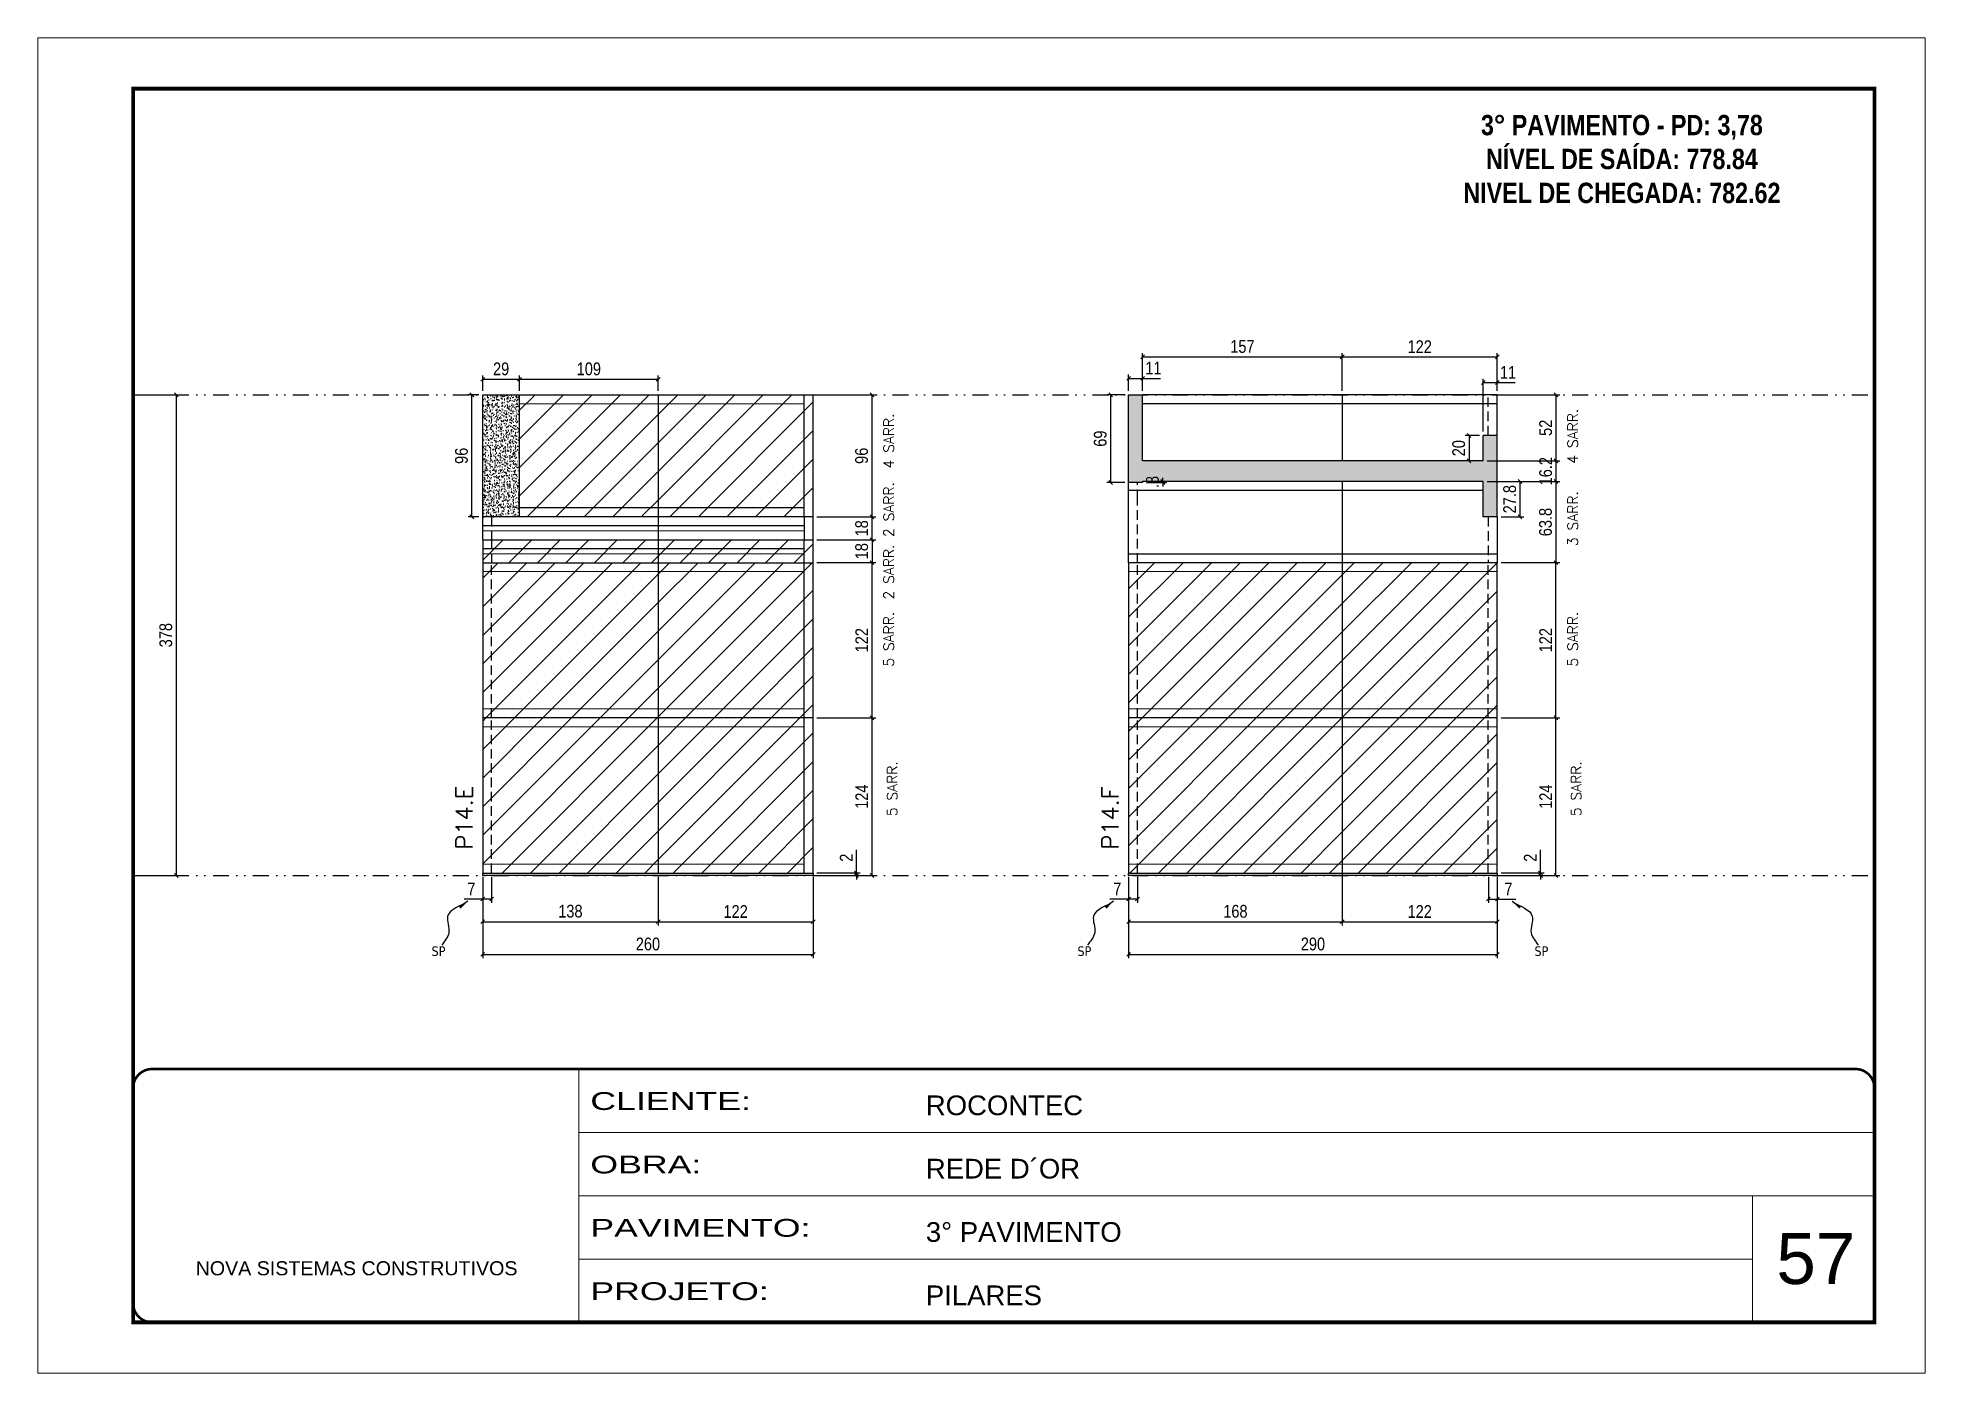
# Model space of a CAD drawing. Extents: x 2949 to 9203, y -16089 to 12527.
# Drawn here: x 2949 to 4434, y -4603 to -3553 of the extents above; entities that cross this region are included whole.
import ezdxf

# ---------------------------------------------------------------- set-up
doc = ezdxf.new("R2010")
doc.units = 0
for name, pattern in [('CONTINUO', [0]), ('DASHED', [0.75, 0.5, -0.25]), ('DIVIDE2', [0.625, 0.25, -0.125, 0, -0.125, 0, -0.125]), ('HIDDEN', [0.375, 0.25, -0.125])]:
    doc.linetypes.add(name, pattern=pattern)
for name, color, linetype, lineweight in [('CARIMBO', 255, 'Continuous', 9), ('Folhas', 255, 'Continuous', 9), ('Hachura', 251, 'Continuous', 9), ('Sarr 2.2x7', 40, 'Continuous', 9), ('SARRAFO DE PRESSAO', 251, 'DASHED', 9), ('Texto Seção', 7, 'Continuous', 15)]:
    doc.layers.add(name, color=color, linetype=linetype, lineweight=lineweight)
for name, color, linetype in [('COTA', 241, 'Continuous'), ('NOMENCLATURA', 7, 'Continuous'), ('Nível', 160, 'Continuous'), ('Painéis', 200, 'Continuous'), ('SARR_2.2x7', 40, 'Continuous'), ('Sarrafo de Pressão', 42, 'HIDDEN'), ('texto', 7, 'Continuous')]:
    doc.layers.add(name, color=color, linetype=linetype)
doc.styles.add('ARIAL', font='arial.ttf')
doc.styles.add('COTA TECNICA', font='techl___.ttf', dxfattribs={"height": 10})
doc.styles.add('COTA TECNICA-50', font='techl___.ttf', dxfattribs={"height": 10})
doc.styles.add('REGUA-120', font='ROMANS.shx', dxfattribs={"height": 15})
doc.styles.add('ROMANC', font='techb___.ttf', dxfattribs={"height": 2.5})
doc.styles.add('ROMANS', font='romans.shx')
doc.styles.get("Standard").update_dxf_attribs({"font": 'arial.ttf'})
doc.styles.add('Tecnologia', font='')
doc.styles.get('Tecnologia').set_extended_font_data('Forgotten Futurist')
doc.dimstyles.new('COTA PAINEL-50', dxfattribs={"dimtxt": 10, "dimasz": 3, "dimexe": 3, "dimexo": 3, "dimgap": 3, "dimtad": 1, "dimdec": 1, "dimzin": 12, "dimdsep": 46, "dimtxsty": 'COTA TECNICA-50', "dimblk1": 'OBLIQUE', "dimblk2": 'OBLIQUE', "dimsah": 1, "dimcen": 0.9, "dimclrd": 4, "dimclre": 4, "dimclrt": 240, "dimadec": 1, "dimazin": 3, "dimtfac": 1, "dimtdec": 1, "dimtmove": 0, "dimatfit": 3, "dimfxl": 1, "dimtolj": 1, "dimtzin": 12, "dimarcsym": 0})
doc.dimstyles.new('PAINEL', dxfattribs={"dimtxt": 10, "dimasz": 3, "dimexe": 3, "dimexo": 3, "dimgap": 3, "dimtad": 1, "dimdec": 1, "dimzin": 12, "dimdsep": 46, "dimtxsty": 'COTA TECNICA', "dimblk1": 'OBLIQUE', "dimblk2": 'OBLIQUE', "dimsah": 1, "dimcen": 0.9, "dimclrd": 4, "dimclre": 4, "dimclrt": 240, "dimadec": 1, "dimazin": 3, "dimtfac": 1, "dimtdec": 1, "dimtmove": 0, "dimatfit": 3, "dimfxl": 1, "dimtolj": 1, "dimtzin": 12, "dimarcsym": 0})
doc.dimstyles.get("Standard").update_dxf_attribs({"dimtxt": 0.18, "dimasz": 0.18, "dimexe": 0.18, "dimexo": 0.0625, "dimgap": 0.09, "dimtad": 0, "dimtih": 1, "dimtoh": 1, "dimdec": 4, "dimzin": 0, "dimdsep": 46, "dimtxsty": 'Standard', "dimcen": 0.09, "dimadec": 0, "dimazin": 0, "dimtfac": 1, "dimtdec": 4, "dimtofl": 0, "dimtmove": 0, "dimatfit": 3, "dimfxl": 1, "dimtolj": 1, "dimtzin": 0, "dimarcsym": 0})
pattern_1 = [(45, (-129255.467, -35347.797), (-11.2253202, 11.2253202), [])]
pattern_2 = [(45, (-2336.75, -2843.194), (-11.22532, 11.22532), [])]
pattern_3 = [(45, (0, 3445.725), (-11.22532, 11.22532), [])]

msp = doc.modelspace()

# ---------------------------------------------------------------- texts
at = {"layer": 'CARIMBO', "style": 'ARIAL'}
msp.add_text('57', height=40, dxfattribs=at).set_placement((4316.89, -4533.17))
at = {"layer": 'NOMENCLATURA', "color": 2, "insert": (4195.36, -3587.26), "char_height": 16, "attachment_point": 2, "style": 'ROMANC'}
msp.add_mtext_dynamic_manual_height_columns('\\P3° PAVIMENTO - PD: 3,78\\PNÍVEL DE SAÍDA: 778.84\\PNIVEL DE CHEGADA: 782.62', width=300.2766, gutter_width=1, heights=[0], dxfattribs=at)
at = {"layer": 'texto', "color": 0, "char_height": 7.5, "attachment_point": 5}
for insert in [(3264.34, -4271.52), (3772.48, -4271.52), (4132.04, -4271.52)]:
    msp.add_mtext('{\\fTahoma|b0|i0|c0|p34;\\C4;SP}', dxfattribs=dict(at, insert=insert))
at = {"layer": 'Texto Seção', "linetype": 'Continuous', "style": 'ROMANS'}
for s, p in [('4 SARR.', (3622.55, -3891.99)), ('4 SARR.', (4160.7, -3888.21)), ('2 SARR.', (3622.55, -3945.87)), ('3 SARR.', (4160.7, -3953.01)), ('2 SARR.', (3622.55, -3995.02)), ('5 SARR.', (3622.55, -4047.81)), ('5 SARR.', (4160.7, -4047.81)), ('5 SARR.', (3625.26, -4165.41)), ('5 SARR.', (4163.41, -4165.41))]:
    msp.add_text(s, height=8, rotation=90, dxfattribs=at).set_placement(p)
at = {"layer": 'Texto Seção', "char_height": 13, "width": 285.3299, "attachment_point": 7, "rotation": 90, "style": 'REGUA-120'}
for s, insert in [('P14.E', (3291.08, -4191.57)), ('P14.F', (3799.23, -4191.57))]:
    msp.add_mtext(s, dxfattribs=dict(at, insert=insert))

# ---------------------------------------------------------------- blocks, each defined once
blk = doc.blocks.new('9999999999')
at = {"color": 30, "linetype": 'CONTINUO'}
for p, q in [((98564.6, 34230.2), (98564.6, 34429.4)), ((98564.6, 34379.6), (99584, 34379.6)), ((98564.6, 34329.8), (99488, 34329.8)), ((99584, 34329.8), (99488, 34329.8)), ((99488, 34329.8), (99488, 34230.2)), ((98564.6, 34280), (99488, 34280))]:
    blk.add_line(p, q, dxfattribs=at)
at = {"color": 30, "linetype": 'CONTINUO', "const_width": 2}
blk.add_lwpolyline([(99584, 34230.2), (99584, 34414.4, 0.414214), (99569, 34429.4), (98229, 34429.4, 0.414214), (98214, 34414.4), (98214, 34245.2, 0.414214), (98229, 34230.2), (99584, 34230.2)], format="xyb", dxfattribs=at)
at = {"layer": 'Folhas'}
blk.add_lwpolyline([(98139, 34190.2), (99624, 34190.2), (99624, 35240.2), (98139, 35240.2)], close=True, dxfattribs=at)
at = {"layer": 'Folhas', "color": 30, "const_width": 3}
blk.add_lwpolyline([(98214, 34230.2), (99584, 34230.2), (99584, 35200.2), (98214, 35200.2)], close=True, dxfattribs=at)
at = {"color": 7, "linetype": 'Continuous', "ltscale": 5, "style": 'ARIAL'}
for s, height, p in [('ROCONTEC', 15.48, (98837.7, 34393.1)), ('REDE D´OR', 15.48, (98837.7, 34343.3)), ('3° PAVIMENTO', 15.483, (98837.7, 34293.5)), ('NOVA SISTEMAS CONSTRUTIVOS', 11.059, (98263.2, 34267.2)), ('PILARES', 15.48, (98837.7, 34243.7))]:
    blk.add_text(s, height=height, dxfattribs=at).set_placement(p)
at = {"layer": 'Folhas', "color": 7, "style": 'Tecnologia', "width": 1.5}
for s, p in [('CLIENTE:', (98573.7, 34397.2)), ('OBRA:', (98573.7, 34347.3)), ('PAVIMENTO:', (98573.7, 34297.5)), ('PROJETO:', (98573.7, 34247.7))]:
    blk.add_text(s, height=14, dxfattribs=at).set_placement(p)
blk = doc.blocks.new('_Oblique')
at = {"color": 0, "linetype": 'ByBlock', "lineweight": -2}
blk.add_line((-0.5, -0.5), (0.5, 0.5), dxfattribs=at)
blk = doc.blocks.new('*D1753')
at = {"layer": 'COTA', "color": 4, "linetype": 'ByBlock', "lineweight": -2, "transparency": 16777216}
for p, q in [((3027, -3834), (3061, -3834)), ((3058, -3834), (3058, -4212)), ((3027, -4212), (3061, -4212))]:
    blk.add_line(p, q, dxfattribs=at)
at = {"layer": 'Defpoints', "color": 0, "linetype": 'ByBlock', "transparency": 16777216}
for p in [(3024, -3834), (3024, -4212), (3058, -4212)]:
    blk.add_point(p, dxfattribs=at)
at = {"layer": 'COTA', "color": 4, "linetype": 'ByBlock', "lineweight": -2, "transparency": 16777216, "xscale": 3, "yscale": 3, "zscale": 3}
for p, rotation in [((3058, -3834), 90), ((3058, -4212), 270)]:
    blk.add_blockref('_Oblique', p, dxfattribs=dict(at, rotation=rotation))
at = {"layer": 'COTA', "color": 240, "linetype": 'ByBlock', "transparency": 16777216, "insert": (3049.8, -4023), "char_height": 10, "attachment_point": 5, "rotation": 90, "style": 'COTA TECNICA'}
blk.add_mtext('\\A1;378', dxfattribs=at)
blk = doc.blocks.new('*D1742')
at = {"layer": 'COTA', "color": 4, "lineweight": -2, "transparency": 16777216}
for p, q in [((3299.1, -4213), (3299.1, -4277)), ((3559.1, -4213), (3559.1, -4277)), ((3299.1, -4274), (3559.1, -4274))]:
    blk.add_line(p, q, dxfattribs=at)
at = {"layer": 'Defpoints', "color": 0, "transparency": 16777216}
for p in [(3299.1, -4210), (3559.1, -4210), (3559.1, -4274)]:
    blk.add_point(p, dxfattribs=at)
at = {"layer": 'COTA', "color": 4, "lineweight": -2, "transparency": 16777216, "xscale": 3, "yscale": 3, "zscale": 3, "rotation": 180}
blk.add_blockref('_Oblique', (3299.1, -4274), dxfattribs=at)
at = {"layer": 'COTA', "color": 4, "lineweight": -2, "transparency": 16777216, "xscale": 3, "yscale": 3, "zscale": 3}
blk.add_blockref('_Oblique', (3559.1, -4274), dxfattribs=at)
at = {"layer": 'COTA', "color": 240, "transparency": 16777216, "insert": (3429.1, -4265.9), "char_height": 10, "attachment_point": 5, "style": 'COTA TECNICA'}
blk.add_mtext('\\A1;260', dxfattribs=at)
blk = doc.blocks.new('*D1743')
at = {"layer": 'COTA', "color": 4, "lineweight": -2, "transparency": 16777216}
for p, q in [((3299.1, -4215), (3299.1, -4233.5)), ((3306.1, -4213), (3306.1, -4233.5)), ((3299.1, -4230.5), (3284.4, -4230.5)), ((3306.1, -4230.5), (3299.1, -4230.5))]:
    blk.add_line(p, q, dxfattribs=at)
at = {"layer": 'Defpoints', "color": 0, "transparency": 16777216}
for p in [(3299.1, -4212), (3306.1, -4210), (3299.1, -4230.5)]:
    blk.add_point(p, dxfattribs=at)
at = {"layer": 'COTA', "color": 4, "lineweight": -2, "transparency": 16777216, "xscale": 3, "yscale": 3, "zscale": 3, "rotation": 180}
blk.add_blockref('_Oblique', (3299.1, -4230.5), dxfattribs=at)
at = {"layer": 'COTA', "color": 4, "lineweight": -2, "transparency": 16777216, "xscale": 3, "yscale": 3, "zscale": 3}
blk.add_blockref('_Oblique', (3306.1, -4230.5), dxfattribs=at)
at = {"layer": 'COTA', "color": 240, "transparency": 16777216, "insert": (3290.2, -4222.5), "char_height": 10, "attachment_point": 5, "style": 'COTA TECNICA-50'}
blk.add_mtext('\\A1;7', dxfattribs=at)
blk = doc.blocks.new('*D1744')
at = {"layer": 'COTA', "color": 4, "lineweight": -2, "transparency": 16777216}
for p, q in [((3562.1, -4088), (3608.4, -4088)), ((3605.4, -4212), (3605.4, -4088)), ((3562.1, -4212), (3608.4, -4212))]:
    blk.add_line(p, q, dxfattribs=at)
at = {"layer": 'Defpoints', "color": 0, "transparency": 16777216}
for p in [(3559.1, -4088), (3605.4, -4088), (3559.1, -4212)]:
    blk.add_point(p, dxfattribs=at)
at = {"layer": 'COTA', "color": 4, "lineweight": -2, "transparency": 16777216, "xscale": 3, "yscale": 3, "zscale": 3}
for p, rotation in [((3605.4, -4088), 90), ((3605.4, -4212), 270)]:
    blk.add_blockref('_Oblique', p, dxfattribs=dict(at, rotation=rotation))
at = {"layer": 'COTA', "color": 240, "transparency": 16777216, "insert": (3597.3, -4150), "char_height": 10, "attachment_point": 5, "rotation": 90, "style": 'COTA TECNICA-50'}
blk.add_mtext('\\A1;124', dxfattribs=at)
blk = doc.blocks.new('*D1745')
at = {"layer": 'COTA', "color": 4, "lineweight": -2, "transparency": 16777216}
for p, q in [((3593.1, -4210), (3593.1, -4191.9)), ((3562.1, -4210), (3596.1, -4210)), ((3562.1, -4212), (3596.1, -4212)), ((3593.1, -4212), (3593.1, -4210)), ((3593.1, -4212), (3593.1, -4215))]:
    blk.add_line(p, q, dxfattribs=at)
at = {"layer": 'Defpoints', "color": 0, "transparency": 16777216}
for p in [(3559.1, -4210), (3559.1, -4212), (3593.1, -4212)]:
    blk.add_point(p, dxfattribs=at)
at = {"layer": 'COTA', "color": 4, "lineweight": -2, "transparency": 16777216, "xscale": 3, "yscale": 3, "zscale": 3}
for p, rotation in [((3593.1, -4210), 270), ((3593.1, -4212), 90)]:
    blk.add_blockref('_Oblique', p, dxfattribs=dict(at, rotation=rotation))
at = {"layer": 'COTA', "color": 240, "transparency": 16777216, "insert": (3585.1, -4198), "char_height": 10, "attachment_point": 5, "rotation": 90, "style": 'COTA TECNICA-50'}
blk.add_mtext('\\A1;2', dxfattribs=at)
blk = doc.blocks.new('*D1746')
at = {"layer": 'COTA', "color": 4, "linetype": 'ByBlock', "lineweight": -2, "transparency": 16777216}
for p, q in [((3562.1, -3966), (3608.4, -3966)), ((3605.4, -4088), (3605.4, -3966)), ((3562.1, -4088), (3608.4, -4088))]:
    blk.add_line(p, q, dxfattribs=at)
at = {"layer": 'Defpoints', "color": 0, "linetype": 'ByBlock', "transparency": 16777216}
for p in [(3559.1, -3966), (3605.4, -3966), (3559.1, -4088)]:
    blk.add_point(p, dxfattribs=at)
at = {"layer": 'COTA', "color": 4, "linetype": 'ByBlock', "lineweight": -2, "transparency": 16777216, "xscale": 3, "yscale": 3, "zscale": 3}
for p, rotation in [((3605.4, -3966), 90), ((3605.4, -4088), 270)]:
    blk.add_blockref('_Oblique', p, dxfattribs=dict(at, rotation=rotation))
at = {"layer": 'COTA', "color": 240, "linetype": 'ByBlock', "transparency": 16777216, "insert": (3597.3, -4027), "char_height": 10, "attachment_point": 5, "rotation": 90, "style": 'COTA TECNICA'}
blk.add_mtext('\\A1;122', dxfattribs=at)
blk = doc.blocks.new('*D1754')
at = {"layer": 'COTA', "color": 4, "linetype": 'ByBlock', "lineweight": -2, "transparency": 16777216}
for p, q in [((3299.1, -4213), (3299.1, -4251.3)), ((3437.1, -4213), (3437.1, -4251.3)), ((3299.1, -4248.3), (3437.1, -4248.3))]:
    blk.add_line(p, q, dxfattribs=at)
at = {"layer": 'Defpoints', "color": 0, "linetype": 'ByBlock', "transparency": 16777216}
for p in [(3299.1, -4210), (3437.1, -4210), (3437.1, -4248.3)]:
    blk.add_point(p, dxfattribs=at)
at = {"layer": 'COTA', "color": 4, "linetype": 'ByBlock', "lineweight": -2, "transparency": 16777216, "xscale": 3, "yscale": 3, "zscale": 3, "rotation": 180}
blk.add_blockref('_Oblique', (3299.1, -4248.3), dxfattribs=at)
at = {"layer": 'COTA', "color": 4, "linetype": 'ByBlock', "lineweight": -2, "transparency": 16777216, "xscale": 3, "yscale": 3, "zscale": 3}
blk.add_blockref('_Oblique', (3437.1, -4248.3), dxfattribs=at)
at = {"layer": 'COTA', "color": 240, "linetype": 'ByBlock', "transparency": 16777216, "insert": (3368.1, -4240.1), "char_height": 10, "attachment_point": 5, "style": 'COTA TECNICA'}
blk.add_mtext('\\A1;138', dxfattribs=at)
blk = doc.blocks.new('*D1755')
at = {"layer": 'COTA', "color": 4, "linetype": 'ByBlock', "lineweight": -2, "transparency": 16777216}
for p, q in [((3437.1, -4213), (3437.1, -4251.3)), ((3559.1, -4215), (3559.1, -4251.3)), ((3437.1, -4248.3), (3559.1, -4248.3))]:
    blk.add_line(p, q, dxfattribs=at)
at = {"layer": 'Defpoints', "color": 0, "linetype": 'ByBlock', "transparency": 16777216}
for p in [(3437.1, -4210), (3559.1, -4212), (3559.1, -4248.3)]:
    blk.add_point(p, dxfattribs=at)
at = {"layer": 'COTA', "color": 4, "linetype": 'ByBlock', "lineweight": -2, "transparency": 16777216, "xscale": 3, "yscale": 3, "zscale": 3, "rotation": 180}
blk.add_blockref('_Oblique', (3437.1, -4248.3), dxfattribs=at)
at = {"layer": 'COTA', "color": 4, "linetype": 'ByBlock', "lineweight": -2, "transparency": 16777216, "xscale": 3, "yscale": 3, "zscale": 3}
blk.add_blockref('_Oblique', (3559.1, -4248.3), dxfattribs=at)
at = {"layer": 'COTA', "color": 240, "linetype": 'ByBlock', "transparency": 16777216, "insert": (3498.1, -4240.3), "char_height": 10, "attachment_point": 5, "style": 'COTA TECNICA'}
blk.add_mtext('\\A1;122', dxfattribs=at)
blk = doc.blocks.new('*D1747')
at = {"layer": 'COTA', "color": 4, "lineweight": -2, "transparency": 16777216}
for p, q in [((3807.3, -4213), (3807.3, -4277)), ((4097.3, -4213), (4097.3, -4277)), ((3807.3, -4274), (4097.3, -4274))]:
    blk.add_line(p, q, dxfattribs=at)
at = {"layer": 'Defpoints', "color": 0, "transparency": 16777216}
for p in [(3807.3, -4210), (4097.3, -4210), (4097.3, -4274)]:
    blk.add_point(p, dxfattribs=at)
at = {"layer": 'COTA', "color": 4, "lineweight": -2, "transparency": 16777216, "xscale": 3, "yscale": 3, "zscale": 3, "rotation": 180}
blk.add_blockref('_Oblique', (3807.3, -4274), dxfattribs=at)
at = {"layer": 'COTA', "color": 4, "lineweight": -2, "transparency": 16777216, "xscale": 3, "yscale": 3, "zscale": 3}
blk.add_blockref('_Oblique', (4097.3, -4274), dxfattribs=at)
at = {"layer": 'COTA', "color": 240, "transparency": 16777216, "insert": (3952.3, -4265.9), "char_height": 10, "attachment_point": 5, "style": 'COTA TECNICA'}
blk.add_mtext('\\A1;290', dxfattribs=at)
blk = doc.blocks.new('*D1748')
at = {"layer": 'COTA', "color": 4, "lineweight": -2, "transparency": 16777216}
for p, q in [((3807.3, -4215), (3807.3, -4233.5)), ((3814.3, -4213), (3814.3, -4233.5)), ((3807.3, -4230.5), (3792.5, -4230.5)), ((3814.3, -4230.5), (3807.3, -4230.5))]:
    blk.add_line(p, q, dxfattribs=at)
at = {"layer": 'Defpoints', "color": 0, "transparency": 16777216}
for p in [(3807.3, -4212), (3814.3, -4210), (3807.3, -4230.5)]:
    blk.add_point(p, dxfattribs=at)
at = {"layer": 'COTA', "color": 4, "lineweight": -2, "transparency": 16777216, "xscale": 3, "yscale": 3, "zscale": 3, "rotation": 180}
blk.add_blockref('_Oblique', (3807.3, -4230.5), dxfattribs=at)
at = {"layer": 'COTA', "color": 4, "lineweight": -2, "transparency": 16777216, "xscale": 3, "yscale": 3, "zscale": 3}
blk.add_blockref('_Oblique', (3814.3, -4230.5), dxfattribs=at)
at = {"layer": 'COTA', "color": 240, "transparency": 16777216, "insert": (3798.4, -4222.5), "char_height": 10, "attachment_point": 5, "style": 'COTA TECNICA-50'}
blk.add_mtext('\\A1;7', dxfattribs=at)
blk = doc.blocks.new('*D1749')
at = {"layer": 'COTA', "color": 4, "lineweight": -2, "transparency": 16777216}
for p, q in [((4090.3, -4213), (4090.3, -4233.5)), ((4097.3, -4215), (4097.3, -4233.5)), ((4090.3, -4230.5), (4097.3, -4230.5)), ((4097.3, -4230.5), (4112, -4230.5))]:
    blk.add_line(p, q, dxfattribs=at)
at = {"layer": 'Defpoints', "color": 0, "transparency": 16777216}
for p in [(4090.3, -4210), (4097.3, -4212), (4097.3, -4230.5)]:
    blk.add_point(p, dxfattribs=at)
at = {"layer": 'COTA', "color": 4, "lineweight": -2, "transparency": 16777216, "xscale": 3, "yscale": 3, "zscale": 3, "rotation": 180}
blk.add_blockref('_Oblique', (4090.3, -4230.5), dxfattribs=at)
at = {"layer": 'COTA', "color": 4, "lineweight": -2, "transparency": 16777216, "xscale": 3, "yscale": 3, "zscale": 3}
blk.add_blockref('_Oblique', (4097.3, -4230.5), dxfattribs=at)
at = {"layer": 'COTA', "color": 240, "transparency": 16777216, "insert": (4106.1, -4222.5), "char_height": 10, "attachment_point": 5, "style": 'COTA TECNICA-50'}
blk.add_mtext('\\A1;7', dxfattribs=at)
blk = doc.blocks.new('*D1750')
at = {"layer": 'COTA', "color": 4, "lineweight": -2, "transparency": 16777216}
for p, q in [((4100.3, -4088), (4146.5, -4088)), ((4143.5, -4212), (4143.5, -4088)), ((4100.3, -4212), (4146.5, -4212))]:
    blk.add_line(p, q, dxfattribs=at)
at = {"layer": 'Defpoints', "color": 0, "transparency": 16777216}
for p in [(4097.3, -4088), (4143.5, -4088), (4097.3, -4212)]:
    blk.add_point(p, dxfattribs=at)
at = {"layer": 'COTA', "color": 4, "lineweight": -2, "transparency": 16777216, "xscale": 3, "yscale": 3, "zscale": 3}
for p, rotation in [((4143.5, -4088), 90), ((4143.5, -4212), 270)]:
    blk.add_blockref('_Oblique', p, dxfattribs=dict(at, rotation=rotation))
at = {"layer": 'COTA', "color": 240, "transparency": 16777216, "insert": (4135.4, -4150), "char_height": 10, "attachment_point": 5, "rotation": 90, "style": 'COTA TECNICA-50'}
blk.add_mtext('\\A1;124', dxfattribs=at)
blk = doc.blocks.new('*D1751')
at = {"layer": 'COTA', "color": 4, "lineweight": -2, "transparency": 16777216}
for p, q in [((4131.3, -4210), (4131.3, -4191.9)), ((4100.3, -4210), (4134.3, -4210)), ((4100.3, -4212), (4134.3, -4212)), ((4131.3, -4212), (4131.3, -4210)), ((4131.3, -4212), (4131.3, -4215))]:
    blk.add_line(p, q, dxfattribs=at)
at = {"layer": 'Defpoints', "color": 0, "transparency": 16777216}
for p in [(4097.3, -4210), (4097.3, -4212), (4131.3, -4212)]:
    blk.add_point(p, dxfattribs=at)
at = {"layer": 'COTA', "color": 4, "lineweight": -2, "transparency": 16777216, "xscale": 3, "yscale": 3, "zscale": 3}
for p, rotation in [((4131.3, -4210), 270), ((4131.3, -4212), 90)]:
    blk.add_blockref('_Oblique', p, dxfattribs=dict(at, rotation=rotation))
at = {"layer": 'COTA', "color": 240, "transparency": 16777216, "insert": (4123.3, -4198), "char_height": 10, "attachment_point": 5, "rotation": 90, "style": 'COTA TECNICA-50'}
blk.add_mtext('\\A1;2', dxfattribs=at)
blk = doc.blocks.new('*D1752')
at = {"layer": 'COTA', "color": 4, "linetype": 'ByBlock', "lineweight": -2, "transparency": 16777216}
for p, q in [((4100.3, -3966), (4146.5, -3966)), ((4143.5, -4088), (4143.5, -3966)), ((4100.3, -4088), (4146.5, -4088))]:
    blk.add_line(p, q, dxfattribs=at)
at = {"layer": 'Defpoints', "color": 0, "linetype": 'ByBlock', "transparency": 16777216}
for p in [(4097.3, -3966), (4143.5, -3966), (4097.3, -4088)]:
    blk.add_point(p, dxfattribs=at)
at = {"layer": 'COTA', "color": 4, "linetype": 'ByBlock', "lineweight": -2, "transparency": 16777216, "xscale": 3, "yscale": 3, "zscale": 3}
for p, rotation in [((4143.5, -3966), 90), ((4143.5, -4088), 270)]:
    blk.add_blockref('_Oblique', p, dxfattribs=dict(at, rotation=rotation))
at = {"layer": 'COTA', "color": 240, "linetype": 'ByBlock', "transparency": 16777216, "insert": (4135.4, -4027), "char_height": 10, "attachment_point": 5, "rotation": 90, "style": 'COTA TECNICA'}
blk.add_mtext('\\A1;122', dxfattribs=at)
blk = doc.blocks.new('*D1756')
at = {"layer": 'COTA', "color": 4, "linetype": 'ByBlock', "lineweight": -2, "transparency": 16777216}
for p, q in [((3975.3, -3969), (3975.3, -4251.3)), ((3807.3, -4213), (3807.3, -4251.3)), ((3807.3, -4248.3), (3975.3, -4248.3))]:
    blk.add_line(p, q, dxfattribs=at)
at = {"layer": 'Defpoints', "color": 0, "linetype": 'ByBlock', "transparency": 16777216}
for p in [(3975.3, -3966), (3807.3, -4210), (3975.3, -4248.3)]:
    blk.add_point(p, dxfattribs=at)
at = {"layer": 'COTA', "color": 4, "linetype": 'ByBlock', "lineweight": -2, "transparency": 16777216, "xscale": 3, "yscale": 3, "zscale": 3, "rotation": 180}
blk.add_blockref('_Oblique', (3807.3, -4248.3), dxfattribs=at)
at = {"layer": 'COTA', "color": 4, "linetype": 'ByBlock', "lineweight": -2, "transparency": 16777216, "xscale": 3, "yscale": 3, "zscale": 3}
blk.add_blockref('_Oblique', (3975.3, -4248.3), dxfattribs=at)
at = {"layer": 'COTA', "color": 240, "linetype": 'ByBlock', "transparency": 16777216, "insert": (3891.3, -4240.2), "char_height": 10, "attachment_point": 5, "style": 'COTA TECNICA'}
blk.add_mtext('\\A1;168', dxfattribs=at)
blk = doc.blocks.new('*D1757')
at = {"layer": 'COTA', "color": 4, "linetype": 'ByBlock', "lineweight": -2, "transparency": 16777216}
for p, q in [((3975.3, -3969), (3975.3, -4251.3)), ((4097.3, -4215), (4097.3, -4251.3)), ((3975.3, -4248.3), (4097.3, -4248.3))]:
    blk.add_line(p, q, dxfattribs=at)
at = {"layer": 'Defpoints', "color": 0, "linetype": 'ByBlock', "transparency": 16777216}
for p in [(3975.3, -3966), (4097.3, -4212), (4097.3, -4248.3)]:
    blk.add_point(p, dxfattribs=at)
at = {"layer": 'COTA', "color": 4, "linetype": 'ByBlock', "lineweight": -2, "transparency": 16777216, "xscale": 3, "yscale": 3, "zscale": 3, "rotation": 180}
blk.add_blockref('_Oblique', (3975.3, -4248.3), dxfattribs=at)
at = {"layer": 'COTA', "color": 4, "linetype": 'ByBlock', "lineweight": -2, "transparency": 16777216, "xscale": 3, "yscale": 3, "zscale": 3}
blk.add_blockref('_Oblique', (4097.3, -4248.3), dxfattribs=at)
at = {"layer": 'COTA', "color": 240, "linetype": 'ByBlock', "transparency": 16777216, "insert": (4036.3, -4240.3), "char_height": 10, "attachment_point": 5, "style": 'COTA TECNICA'}
blk.add_mtext('\\A1;122', dxfattribs=at)
blk = doc.blocks.new('*D1758')
at = {"layer": 'COTA', "color": 4, "linetype": 'ByBlock', "lineweight": -2, "transparency": 16777216}
for p, q in [((3562.1, -3834), (3608.4, -3834)), ((3605.4, -3930), (3605.4, -3834)), ((3562.1, -3930), (3608.4, -3930))]:
    blk.add_line(p, q, dxfattribs=at)
at = {"layer": 'Defpoints', "color": 0, "linetype": 'ByBlock', "transparency": 16777216}
for p in [(3559.1, -3834), (3605.4, -3834), (3559.1, -3930)]:
    blk.add_point(p, dxfattribs=at)
at = {"layer": 'COTA', "color": 4, "linetype": 'ByBlock', "lineweight": -2, "transparency": 16777216, "xscale": 3, "yscale": 3, "zscale": 3}
for p, rotation in [((3605.4, -3834), 90), ((3605.4, -3930), 270)]:
    blk.add_blockref('_Oblique', p, dxfattribs=dict(at, rotation=rotation))
at = {"layer": 'COTA', "color": 240, "linetype": 'ByBlock', "transparency": 16777216, "insert": (3597.2, -3882), "char_height": 10, "attachment_point": 5, "rotation": 90, "style": 'COTA TECNICA'}
blk.add_mtext('\\A1;96', dxfattribs=at)
blk = doc.blocks.new('*D1759')
at = {"layer": 'COTA', "color": 4, "linetype": 'ByBlock', "lineweight": -2, "transparency": 16777216}
for p, q in [((3299.1, -3831), (3299.1, -3818.8)), ((3299.1, -3821.8), (3328.1, -3821.8)), ((3328.1, -3831), (3328.1, -3818.8))]:
    blk.add_line(p, q, dxfattribs=at)
at = {"layer": 'Defpoints', "color": 0, "linetype": 'ByBlock', "transparency": 16777216}
for p in [(3328.1, -3821.8), (3299.1, -3834), (3328.1, -3834)]:
    blk.add_point(p, dxfattribs=at)
at = {"layer": 'COTA', "color": 4, "linetype": 'ByBlock', "lineweight": -2, "transparency": 16777216, "xscale": 3, "yscale": 3, "zscale": 3, "rotation": 180}
blk.add_blockref('_Oblique', (3299.1, -3821.8), dxfattribs=at)
at = {"layer": 'COTA', "color": 4, "linetype": 'ByBlock', "lineweight": -2, "transparency": 16777216, "xscale": 3, "yscale": 3, "zscale": 3}
blk.add_blockref('_Oblique', (3328.1, -3821.8), dxfattribs=at)
at = {"layer": 'COTA', "color": 240, "linetype": 'ByBlock', "transparency": 16777216, "insert": (3313.6, -3813.7), "char_height": 10, "attachment_point": 5, "style": 'COTA TECNICA'}
blk.add_mtext('\\A1;29', dxfattribs=at)
blk = doc.blocks.new('*D1760')
at = {"layer": 'COTA', "color": 4, "linetype": 'ByBlock', "lineweight": -2, "transparency": 16777216}
for p, q in [((3296.1, -3834), (3287.6, -3834)), ((3290.6, -3930), (3290.6, -3834)), ((3296.1, -3930), (3287.6, -3930))]:
    blk.add_line(p, q, dxfattribs=at)
at = {"layer": 'Defpoints', "color": 0, "linetype": 'ByBlock', "transparency": 16777216}
for p in [(3290.6, -3834), (3299.1, -3834), (3299.1, -3930)]:
    blk.add_point(p, dxfattribs=at)
at = {"layer": 'COTA', "color": 4, "linetype": 'ByBlock', "lineweight": -2, "transparency": 16777216, "xscale": 3, "yscale": 3, "zscale": 3}
for p, rotation in [((3290.6, -3834), 90), ((3290.6, -3930), 270)]:
    blk.add_blockref('_Oblique', p, dxfattribs=dict(at, rotation=rotation))
at = {"layer": 'COTA', "color": 240, "linetype": 'ByBlock', "transparency": 16777216, "insert": (3282.4, -3882), "char_height": 10, "attachment_point": 5, "rotation": 90, "style": 'COTA TECNICA'}
blk.add_mtext('\\A1;96', dxfattribs=at)
blk = doc.blocks.new('*D1761')
at = {"layer": 'COTA', "color": 4, "lineweight": -2, "transparency": 16777216}
for p, q in [((3562.1, -3948), (3608.4, -3948)), ((3605.4, -3948), (3605.4, -3966)), ((3562.1, -3966), (3608.4, -3966))]:
    blk.add_line(p, q, dxfattribs=at)
at = {"layer": 'Defpoints', "color": 0, "transparency": 16777216}
for p in [(3559.1, -3948), (3559.1, -3966), (3605.4, -3966)]:
    blk.add_point(p, dxfattribs=at)
at = {"layer": 'COTA', "color": 4, "lineweight": -2, "transparency": 16777216, "xscale": 3, "yscale": 3, "zscale": 3}
for p, rotation in [((3605.4, -3948), 90), ((3605.4, -3966), 270)]:
    blk.add_blockref('_Oblique', p, dxfattribs=dict(at, rotation=rotation))
at = {"layer": 'COTA', "color": 240, "transparency": 16777216, "insert": (3597.3, -3957), "char_height": 10, "attachment_point": 5, "rotation": 90, "style": 'COTA TECNICA'}
blk.add_mtext('\\A1;18', dxfattribs=at)
blk = doc.blocks.new('*D1762')
at = {"layer": 'COTA', "color": 4, "lineweight": -2, "transparency": 16777216}
for p, q in [((4089.3, -3902.2), (4146.5, -3902.2)), ((4143.5, -3902.2), (4143.5, -3966)), ((4100.3, -3966), (4146.5, -3966))]:
    blk.add_line(p, q, dxfattribs=at)
at = {"layer": 'Defpoints', "color": 0, "transparency": 16777216}
for p in [(4086.3, -3902.2), (4097.3, -3966), (4143.5, -3966)]:
    blk.add_point(p, dxfattribs=at)
at = {"layer": 'COTA', "color": 4, "lineweight": -2, "transparency": 16777216, "xscale": 3, "yscale": 3, "zscale": 3}
for p, rotation in [((4143.5, -3902.2), 90), ((4143.5, -3966), 270)]:
    blk.add_blockref('_Oblique', p, dxfattribs=dict(at, rotation=rotation))
at = {"layer": 'COTA', "color": 240, "transparency": 16777216, "insert": (4135.3, -3934.1), "char_height": 10, "attachment_point": 5, "rotation": 90, "style": 'COTA TECNICA'}
blk.add_mtext('\\A1;63.8', dxfattribs=at)
blk = doc.blocks.new('*D2844')
at = {"layer": 'COTA', "color": 4, "lineweight": -2, "transparency": 16777216}
for p, q in [((3562.1, -3930), (3608.4, -3930)), ((3605.4, -3948), (3605.4, -3930)), ((3562.1, -3948), (3608.4, -3948))]:
    blk.add_line(p, q, dxfattribs=at)
at = {"layer": 'Defpoints', "color": 0, "transparency": 16777216}
for p in [(3559.1, -3930), (3605.4, -3930), (3559.1, -3948)]:
    blk.add_point(p, dxfattribs=at)
at = {"layer": 'COTA', "color": 4, "lineweight": -2, "transparency": 16777216, "xscale": 3, "yscale": 3, "zscale": 3}
for p, rotation in [((3605.4, -3930), 90), ((3605.4, -3948), 270)]:
    blk.add_blockref('_Oblique', p, dxfattribs=dict(at, rotation=rotation))
at = {"layer": 'COTA', "color": 240, "transparency": 16777216, "insert": (3597.3, -3939), "char_height": 10, "attachment_point": 5, "rotation": 90, "style": 'COTA TECNICA-50'}
blk.add_mtext('\\A1;18', dxfattribs=at)
blk = doc.blocks.new('*D2845')
at = {"layer": 'COTA', "color": 4, "lineweight": -2, "transparency": 16777216}
for p, q in [((3328.1, -3831), (3328.1, -3818.8)), ((3328.1, -3821.8), (3437.1, -3821.8)), ((3437.1, -3831), (3437.1, -3818.8))]:
    blk.add_line(p, q, dxfattribs=at)
at = {"layer": 'Defpoints', "color": 0, "transparency": 16777216}
for p in [(3437.1, -3821.8), (3328.1, -3834), (3437.1, -3834)]:
    blk.add_point(p, dxfattribs=at)
at = {"layer": 'COTA', "color": 4, "lineweight": -2, "transparency": 16777216, "xscale": 3, "yscale": 3, "zscale": 3, "rotation": 180}
blk.add_blockref('_Oblique', (3328.1, -3821.8), dxfattribs=at)
at = {"layer": 'COTA', "color": 4, "lineweight": -2, "transparency": 16777216, "xscale": 3, "yscale": 3, "zscale": 3}
blk.add_blockref('_Oblique', (3437.1, -3821.8), dxfattribs=at)
at = {"layer": 'COTA', "color": 240, "transparency": 16777216, "insert": (3382.6, -3813.7), "char_height": 10, "attachment_point": 5, "style": 'COTA TECNICA-50'}
blk.add_mtext('\\A1;109', dxfattribs=at)
blk = doc.blocks.new('*D2846')
at = {"layer": 'COTA', "color": 4, "lineweight": -2, "transparency": 16777216}
for p, q in [((4089.3, -3902.2), (4118.2, -3902.2)), ((4115.2, -3902.2), (4115.2, -3930)), ((4100.3, -3930), (4118.2, -3930))]:
    blk.add_line(p, q, dxfattribs=at)
at = {"layer": 'Defpoints', "color": 0, "transparency": 16777216}
for p in [(4086.3, -3902.2), (4097.3, -3930), (4115.2, -3930)]:
    blk.add_point(p, dxfattribs=at)
at = {"layer": 'COTA', "color": 4, "lineweight": -2, "transparency": 16777216, "xscale": 3, "yscale": 3, "zscale": 3}
for p, rotation in [((4115.2, -3902.2), 90), ((4115.2, -3930), 270)]:
    blk.add_blockref('_Oblique', p, dxfattribs=dict(at, rotation=rotation))
at = {"layer": 'COTA', "color": 240, "transparency": 16777216, "insert": (4107.1, -3916.1), "char_height": 10, "attachment_point": 5, "rotation": 90, "style": 'COTA TECNICA-50'}
blk.add_mtext('\\A1;27.8', dxfattribs=at)
blk = doc.blocks.new('*D2847')
at = {"layer": 'COTA', "color": 4, "lineweight": -2, "transparency": 16777216}
for p, q in [((4086.3, -3863), (4086.3, -3821.4)), ((4086.3, -3824.4), (4097.3, -3824.4)), ((4097.3, -3831), (4097.3, -3821.4)), ((4097.3, -3824.4), (4111.3, -3824.4))]:
    blk.add_line(p, q, dxfattribs=at)
at = {"layer": 'Defpoints', "color": 0, "transparency": 16777216}
for p in [(4097.3, -3824.4), (4097.3, -3834), (4086.3, -3866)]:
    blk.add_point(p, dxfattribs=at)
at = {"layer": 'COTA', "color": 4, "lineweight": -2, "transparency": 16777216, "xscale": 3, "yscale": 3, "zscale": 3, "rotation": 180}
blk.add_blockref('_Oblique', (4086.3, -3824.4), dxfattribs=at)
at = {"layer": 'COTA', "color": 4, "lineweight": -2, "transparency": 16777216, "xscale": 3, "yscale": 3, "zscale": 3}
blk.add_blockref('_Oblique', (4097.3, -3824.4), dxfattribs=at)
at = {"layer": 'COTA', "color": 240, "transparency": 16777216, "insert": (4105.8, -3816.4), "char_height": 10, "attachment_point": 5, "style": 'COTA TECNICA-50'}
blk.add_mtext('\\A1;11', dxfattribs=at)
blk = doc.blocks.new('*D2849')
at = {"layer": 'COTA', "color": 4, "lineweight": -2, "transparency": 16777216}
for p, q in [((4100.3, -3834), (4146.5, -3834)), ((4143.5, -3834), (4143.5, -3886)), ((4089.3, -3886), (4146.5, -3886))]:
    blk.add_line(p, q, dxfattribs=at)
at = {"layer": 'Defpoints', "color": 0, "transparency": 16777216}
for p in [(4097.3, -3834), (4086.3, -3886), (4143.5, -3886)]:
    blk.add_point(p, dxfattribs=at)
at = {"layer": 'COTA', "color": 4, "lineweight": -2, "transparency": 16777216, "xscale": 3, "yscale": 3, "zscale": 3}
for p, rotation in [((4143.5, -3834), 90), ((4143.5, -3886), 270)]:
    blk.add_blockref('_Oblique', p, dxfattribs=dict(at, rotation=rotation))
at = {"layer": 'COTA', "color": 240, "transparency": 16777216, "insert": (4135.4, -3860), "char_height": 10, "attachment_point": 5, "rotation": 90, "style": 'COTA TECNICA-50'}
blk.add_mtext('\\A1;52', dxfattribs=at)
blk = doc.blocks.new('*D2850')
at = {"layer": 'COTA', "color": 4, "lineweight": -2, "transparency": 16777216}
for p, q in [((3807.3, -3831), (3807.3, -3818.1)), ((3807.3, -3821.1), (3818.3, -3821.1)), ((3818.3, -3831), (3818.3, -3818.1)), ((3818.3, -3821.1), (3832.3, -3821.1))]:
    blk.add_line(p, q, dxfattribs=at)
at = {"layer": 'Defpoints', "color": 0, "transparency": 16777216}
for p in [(3818.3, -3821.1), (3807.3, -3834), (3818.3, -3834)]:
    blk.add_point(p, dxfattribs=at)
at = {"layer": 'COTA', "color": 4, "lineweight": -2, "transparency": 16777216, "xscale": 3, "yscale": 3, "zscale": 3, "rotation": 180}
blk.add_blockref('_Oblique', (3807.3, -3821.1), dxfattribs=at)
at = {"layer": 'COTA', "color": 4, "lineweight": -2, "transparency": 16777216, "xscale": 3, "yscale": 3, "zscale": 3}
blk.add_blockref('_Oblique', (3818.3, -3821.1), dxfattribs=at)
at = {"layer": 'COTA', "color": 240, "transparency": 16777216, "insert": (3826.8, -3813), "char_height": 10, "attachment_point": 5, "style": 'COTA TECNICA-50'}
blk.add_mtext('\\A1;11', dxfattribs=at)
blk = doc.blocks.new('*D2851')
at = {"layer": 'COTA', "color": 4, "lineweight": -2, "transparency": 16777216}
for p, q in [((3804.3, -3834), (3790.1, -3834)), ((3793.1, -3834), (3793.1, -3903)), ((3804.3, -3903), (3790.1, -3903))]:
    blk.add_line(p, q, dxfattribs=at)
at = {"layer": 'Defpoints', "color": 0, "transparency": 16777216}
for p in [(3807.3, -3834), (3793.1, -3903), (3807.3, -3903)]:
    blk.add_point(p, dxfattribs=at)
at = {"layer": 'COTA', "color": 4, "lineweight": -2, "transparency": 16777216, "xscale": 3, "yscale": 3, "zscale": 3}
for p, rotation in [((3793.1, -3834), 90), ((3793.1, -3903), 270)]:
    blk.add_blockref('_Oblique', p, dxfattribs=dict(at, rotation=rotation))
at = {"layer": 'COTA', "color": 240, "transparency": 16777216, "insert": (3785, -3868.5), "char_height": 10, "attachment_point": 5, "rotation": 90, "style": 'COTA TECNICA-50'}
blk.add_mtext('\\A1;69', dxfattribs=at)
blk = doc.blocks.new('*D2956')
at = {"layer": 'COTA', "color": 4, "lineweight": -2, "transparency": 16777216}
for p, q in [((4083.3, -3866), (4072.1, -3866)), ((4075.1, -3866), (4075.1, -3886)), ((4083.3, -3886), (4072.1, -3886))]:
    blk.add_line(p, q, dxfattribs=at)
at = {"layer": 'Defpoints', "color": 0, "transparency": 16777216}
for p in [(4086.3, -3866), (4075.1, -3886), (4086.3, -3886)]:
    blk.add_point(p, dxfattribs=at)
at = {"layer": 'COTA', "color": 4, "lineweight": -2, "transparency": 16777216, "xscale": 3, "yscale": 3, "zscale": 3}
for p, rotation in [((4075.1, -3866), 90), ((4075.1, -3886), 270)]:
    blk.add_blockref('_Oblique', p, dxfattribs=dict(at, rotation=rotation))
at = {"layer": 'COTA', "color": 240, "transparency": 16777216, "insert": (4067, -3876), "char_height": 10, "attachment_point": 5, "rotation": 90, "style": 'COTA TECNICA-50'}
blk.add_mtext('\\A1;20', dxfattribs=at)
blk = doc.blocks.new('*D2957')
at = {"layer": 'COTA', "color": 4, "lineweight": -2, "transparency": 16777216}
for p, q in [((4089.3, -3886), (4146.5, -3886)), ((4143.5, -3886), (4143.5, -3902.2)), ((4089.3, -3902.2), (4146.5, -3902.2))]:
    blk.add_line(p, q, dxfattribs=at)
at = {"layer": 'Defpoints', "color": 0, "transparency": 16777216}
for p in [(4086.3, -3886), (4086.3, -3902.2), (4143.5, -3902.2)]:
    blk.add_point(p, dxfattribs=at)
at = {"layer": 'COTA', "color": 4, "lineweight": -2, "transparency": 16777216, "xscale": 3, "yscale": 3, "zscale": 3}
for p, rotation in [((4143.5, -3886), 90), ((4143.5, -3902.2), 270)]:
    blk.add_blockref('_Oblique', p, dxfattribs=dict(at, rotation=rotation))
at = {"layer": 'COTA', "color": 240, "transparency": 16777216, "insert": (4135.4, -3894.1), "char_height": 10, "attachment_point": 5, "rotation": 90, "style": 'COTA TECNICA-50'}
blk.add_mtext('\\A1;16.2', dxfattribs=at)
blk = doc.blocks.new('*D2958')
at = {"layer": 'COTA', "color": 4, "lineweight": -2, "transparency": 16777216}
for p, q in [((3821.3, -3902.2), (3837.2, -3902.2)), ((3821.3, -3903), (3837.2, -3903)), ((3834.2, -3902.2), (3834.2, -3899.2)), ((3834.2, -3902.2), (3834.2, -3903)), ((3834.2, -3903), (3834.2, -3906))]:
    blk.add_line(p, q, dxfattribs=at)
at = {"layer": 'Defpoints', "color": 0, "transparency": 16777216}
for p in [(3818.3, -3902.2), (3818.3, -3903), (3834.2, -3903)]:
    blk.add_point(p, dxfattribs=at)
at = {"layer": 'COTA', "color": 4, "lineweight": -2, "transparency": 16777216, "xscale": 3, "yscale": 3, "zscale": 3}
for p, rotation in [((3834.2, -3902.2), 270), ((3834.2, -3903), 90)]:
    blk.add_blockref('_Oblique', p, dxfattribs=dict(at, rotation=rotation))
at = {"layer": 'COTA', "color": 240, "transparency": 16777216, "insert": (3826.1, -3902.6), "char_height": 10, "attachment_point": 5, "rotation": 90, "style": 'COTA TECNICA-50'}
blk.add_mtext('\\A1;.8', dxfattribs=at)
blk = doc.blocks.new('*D2959')
at = {"layer": 'COTA', "color": 4, "lineweight": -2, "transparency": 16777216}
for p, q in [((3818.3, -3831), (3818.3, -3801.2)), ((3975.3, -3831), (3975.3, -3801.2)), ((3818.3, -3804.2), (3975.3, -3804.2))]:
    blk.add_line(p, q, dxfattribs=at)
at = {"layer": 'Defpoints', "color": 0, "transparency": 16777216}
for p in [(3975.3, -3804.2), (3818.3, -3834), (3975.3, -3834)]:
    blk.add_point(p, dxfattribs=at)
at = {"layer": 'COTA', "color": 4, "lineweight": -2, "transparency": 16777216, "xscale": 3, "yscale": 3, "zscale": 3, "rotation": 180}
blk.add_blockref('_Oblique', (3818.3, -3804.2), dxfattribs=at)
at = {"layer": 'COTA', "color": 4, "lineweight": -2, "transparency": 16777216, "xscale": 3, "yscale": 3, "zscale": 3}
blk.add_blockref('_Oblique', (3975.3, -3804.2), dxfattribs=at)
at = {"layer": 'COTA', "color": 240, "transparency": 16777216, "insert": (3896.8, -3796.1), "char_height": 10, "attachment_point": 5, "style": 'COTA TECNICA-50'}
blk.add_mtext('\\A1;157', dxfattribs=at)
blk = doc.blocks.new('*D2960')
at = {"layer": 'COTA', "color": 4, "lineweight": -2, "transparency": 16777216}
for p, q in [((3975.3, -3831), (3975.3, -3801.2)), ((4097.3, -3831), (4097.3, -3801.2)), ((3975.3, -3804.2), (4097.3, -3804.2))]:
    blk.add_line(p, q, dxfattribs=at)
at = {"layer": 'Defpoints', "color": 0, "transparency": 16777216}
for p in [(4097.3, -3804.2), (3975.3, -3834), (4097.3, -3834)]:
    blk.add_point(p, dxfattribs=at)
at = {"layer": 'COTA', "color": 4, "lineweight": -2, "transparency": 16777216, "xscale": 3, "yscale": 3, "zscale": 3, "rotation": 180}
blk.add_blockref('_Oblique', (3975.3, -3804.2), dxfattribs=at)
at = {"layer": 'COTA', "color": 4, "lineweight": -2, "transparency": 16777216, "xscale": 3, "yscale": 3, "zscale": 3}
blk.add_blockref('_Oblique', (4097.3, -3804.2), dxfattribs=at)
at = {"layer": 'COTA', "color": 240, "transparency": 16777216, "insert": (4036.3, -3796.2), "char_height": 10, "attachment_point": 5, "style": 'COTA TECNICA-50'}
blk.add_mtext('\\A1;122', dxfattribs=at)

# ---------------------------------------------------------------- dimensions: what is measured, and where the dimension line sits
at = {"layer": 'COTA'}
for base, p1, p2, picture, middle in [((3975.26, -3804.24), (3818.26, -3834.03), (3975.26, -3834.03), '*D2959', (3896.76, -3796.13)), ((3437.11, -3821.82), (3328.11, -3834.03), (3437.11, -3834.03), '*D2845', (3382.61, -3813.69)), ((3818.26, -3821.08), (3807.26, -3834.03), (3818.26, -3834.03), '*D2850', (3826.8, -3813.02)), ((4097.26, -3824.43), (4086.26, -3866.03), (4097.26, -3834.03), '*D2847', (4105.8, -3816.37)), ((4097.26, -4230.54), (4090.26, -4210.03), (4097.26, -4212.03), '*D1749', (4106.13, -4222.47))]:
    dim = msp.add_linear_dim(base=base, p1=p1, p2=p2, dimstyle='COTA PAINEL-50', dxfattribs=at)
    dim.commit()
    dim.dimension.update_dxf_attribs({"geometry": picture, "text_midpoint": middle})
for base, p1, p2, dimstyle, override, picture, middle in [((4097.26, -3804.24), (3975.26, -3834.03), (4097.26, -3834.03), 'COTA PAINEL-50', {"dimtmove": 1}, '*D2960', (4036.26, -3796.18)), ((3559.11, -4273.99), (3299.11, -4210.03), (3559.11, -4210.03), 'PAINEL', {"dimarcsym": 2}, '*D1742', (3429.11, -4265.89)), ((4097.26, -4273.99), (3807.26, -4210.03), (4097.26, -4210.03), 'PAINEL', {"dimarcsym": 2}, '*D1747', (3952.26, -4265.86))]:
    dim = msp.add_linear_dim(base=base, p1=p1, p2=p2, dimstyle=dimstyle, override=override, dxfattribs=at)
    dim.commit()
    dim.dimension.update_dxf_attribs({"geometry": picture, "text_midpoint": middle})
at = {"layer": 'COTA', "linetype": 'ByBlock'}
for base, p1, p2, picture, middle in [((3328.11, -3821.82), (3299.11, -3834.03), (3328.11, -3834.03), '*D1759', (3313.61, -3813.73)), ((3975.26, -4248.34), (3807.26, -4210.03), (3975.26, -3966.03), '*D1756', (3891.26, -4240.22)), ((3437.11, -4248.34), (3299.11, -4210.03), (3437.11, -4210.03), '*D1754', (3368.11, -4240.1))]:
    dim = msp.add_linear_dim(base=base, p1=p1, p2=p2, dimstyle='PAINEL', dxfattribs=at)
    dim.commit()
    dim.dimension.update_dxf_attribs({"geometry": picture, "text_midpoint": middle})
for base, p1, p2, picture, middle in [((3058.03, -4212.03), (3024.03, -3834.03), (3024.03, -4212.03), '*D1753', (3049.79, -4023.03)), ((3290.58, -3834.03), (3299.11, -3930.03), (3299.11, -3834.03), '*D1760', (3282.44, -3882.03)), ((3605.35, -3834.03), (3559.11, -3930.03), (3559.11, -3834.03), '*D1758', (3597.22, -3882.03)), ((3605.35, -3966.03), (3559.11, -4088.03), (3559.11, -3966.03), '*D1746', (3597.3, -4027.03)), ((4143.5, -3966.03), (4097.26, -4088.03), (4097.26, -3966.03), '*D1752', (4135.44, -4027.03))]:
    dim = msp.add_linear_dim(base=base, p1=p1, p2=p2, angle=90, dimstyle='PAINEL', dxfattribs=at)
    dim.commit()
    dim.dimension.update_dxf_attribs({"geometry": picture, "text_midpoint": middle})
at = {"layer": 'COTA'}
for base, p1, p2, angle, dimstyle, picture, middle in [((3793.13, -3903.03), (3807.26, -3834.03), (3807.26, -3903.03), 90, 'COTA PAINEL-50', '*D2851', (3785, -3868.53)), ((4143.5, -3886.03), (4097.26, -3834.03), (4086.26, -3886.03), 90, 'COTA PAINEL-50', '*D2849', (4135.39, -3860.03)), ((4143.5, -3966.03), (4086.26, -3902.23), (4097.26, -3966.03), 90, 'PAINEL', '*D1762', (4135.26, -3934.13)), ((3605.35, -3930.03), (3559.11, -3948.03), (3559.11, -3930.03), 90, 'COTA PAINEL-50', '*D2844', (3597.26, -3939.03)), ((3605.35, -3966.03), (3559.11, -3948.03), (3559.11, -3966.03), 90, 'PAINEL', '*D1761', (3597.26, -3957.03)), ((3605.35, -4088.03), (3559.11, -4212.03), (3559.11, -4088.03), 90, 'COTA PAINEL-50', '*D1744', (3597.28, -4150.03)), ((4143.5, -4088.03), (4097.26, -4212.03), (4097.26, -4088.03), 90, 'COTA PAINEL-50', '*D1750', (4135.43, -4150.03)), ((3299.11, -4230.54), (3306.11, -4210.03), (3299.11, -4212.03), 180, 'COTA PAINEL-50', '*D1743', (3290.25, -4222.47)), ((3807.26, -4230.54), (3814.26, -4210.03), (3807.26, -4212.03), 180, 'COTA PAINEL-50', '*D1748', (3798.4, -4222.47))]:
    dim = msp.add_linear_dim(base=base, p1=p1, p2=p2, angle=angle, dimstyle=dimstyle, dxfattribs=at)
    dim.commit()
    dim.dimension.update_dxf_attribs({"geometry": picture, "text_midpoint": middle})
for base, p1, p2, picture, middle in [((4075.11, -3886.03), (4086.26, -3866.03), (4086.26, -3886.03), '*D2956', (4075.11, -3876.03)), ((4143.5, -3902.23), (4086.26, -3886.03), (4086.26, -3902.23), '*D2957', (4143.5, -3894.13)), ((3834.19, -3903.03), (3818.26, -3902.23), (3818.26, -3903.03), '*D2958', (3834.19, -3902.63)), ((4115.17, -3930.03), (4086.26, -3902.23), (4097.26, -3930.03), '*D2846', (4115.17, -3916.13)), ((3593.12, -4212.03), (3559.11, -4210.03), (3559.11, -4212.03), '*D1745', (3593.12, -4197.98)), ((4131.27, -4212.03), (4097.26, -4210.03), (4097.26, -4212.03), '*D1751', (4131.27, -4197.98))]:
    dim = msp.add_linear_dim(base=base, p1=p1, p2=p2, angle=90, dimstyle='COTA PAINEL-50', dxfattribs=at)
    dim.commit()
    dim.dimension.update_dxf_attribs({"geometry": picture, "text_midpoint": middle, "dimtype": 160})
at = {"layer": 'COTA', "linetype": 'ByBlock'}
for base, p1, p2, picture, middle in [((4097.26, -4248.34), (3975.26, -3966.03), (4097.26, -4212.03), '*D1757', (4036.26, -4240.29)), ((3559.11, -4248.34), (3437.11, -4210.03), (3559.11, -4212.03), '*D1755', (3498.11, -4240.29))]:
    dim = msp.add_linear_dim(base=base, p1=p1, p2=p2, dimstyle='PAINEL', override={"dimtmove": 1}, dxfattribs=at)
    dim.commit()
    dim.dimension.update_dxf_attribs({"geometry": picture, "text_midpoint": middle})

# ---------------------------------------------------------------- hatches: boundary and pattern name
at = {"layer": 'COTA', "linetype": 'ByBlock'}
h = msp.add_hatch(dxfattribs=at)
h.set_pattern_fill('AR-CONC', color=256, scale=0.03)
h.set_pattern_definition([(50, (-129255.4665, -35310.7967), (5.46554007, -0.47817257), [0.5715, -6.2865]), (355, (-129255.4665, -35310.7967), (-1.05730264, 5.73170536), [0.4572, -5.02921753]), (100.4514447, (-129255.011, -35310.8366), (4.40823741, 5.25353256), [0.48570026, -5.34270734]), (46.1842, (-129255.4665, -35309.273), (8.13237123, -1.26126984), [0.85725, -9.42975]), (96.6355576, (-129254.789, -35309.378), (7.122124, 7.42278374), [0.7285507, -8.01406824]), (351.184151, (-129255.4665, -35309.273), (7.122124, 7.42278374), [0.685799, -7.54379196]), (21, (-129254.7045, -35309.6537), (4.54843174, -3.06795595), [0.5715, -6.2865]), (326, (-129254.7045, -35309.6537), (1.85406085, 5.52563898), [0.4572, -5.0292]), (71.451445, (-129254.3255, -35309.9094), (6.40249258, 2.45768307), [0.48570026, -5.34269813]), (37.5, (-129255.4665, -35310.7967), (0.092658098, 2.536651166), [0, -4.96824, 0, -5.1054, 0, -5.04825]), (7.5, (-129255.4665, -35310.7967), (2.004589875, 3.005417245), [0, -2.91084, 0, -4.85394, 0, -1.92405]), (327.5, (-129257.1658, -35310.7967), (4.067717855, -0.17186232), [0, -1.905, 0, -5.9436, 0, -7.8867]), (317.5, (-129257.9278, -35310.7967), (4.44387544, 0.76279473), [0, -2.4765, 0, -3.94716, 0, -5.6007])])
h.paths.add_polyline_path([(3299.11, -3930.03), (3328.11, -3930.03), (3328.11, -3834.03), (3299.11, -3834.03)])
h = msp.add_hatch(dxfattribs=at)
h.set_pattern_fill('AR-CONC', color=256, scale=0.03)
h.paths.add_polyline_path([(4097.26, -3866.03), (4086.26, -3866.03), (4086.26, -3886.03), (3818.26, -3886.03), (3818.26, -3834.03), (3807.26, -3834.03), (3807.26, -3903.03), (3818.26, -3903.03), (3818.26, -3902.23), (4086.26, -3902.23), (4086.26, -3930.03), (4097.26, -3930.03)])
h.paths.add_polyline_path([(3835.95, -3911.68), (3835.95, -3893.72), (3815.37, -3893.72), (3815.37, -3911.68)], flags=25)
at = {"layer": 'Hachura', "linetype": 'ByBlock'}
h = msp.add_hatch(dxfattribs=at)
h.set_pattern_fill('ANSI31', color=256, scale=5)
h.set_pattern_definition(pattern_2)
h.paths.add_polyline_path([(3437.11, -3930.03), (3437.11, -3834.03), (3328.11, -3834.03), (3328.11, -3898.03), (3328.11, -3930.03)])
h = msp.add_hatch(dxfattribs=at)
h.set_pattern_fill('ANSI31', color=256, scale=5)
h.set_pattern_definition(pattern_2)
h.paths.add_polyline_path([(3559.11, -3930.03), (3559.11, -3834.03), (3437.11, -3834.03), (3437.11, -3930.03)])
at = {"layer": 'Hachura'}
h = msp.add_hatch(dxfattribs=at)
h.set_pattern_fill('ANSI31', color=256, scale=5)
h.set_pattern_definition(pattern_3)
h.paths.add_polyline_path([(3299.11, -3948.03), (3299.11, -3966.03), (3437.11, -3966.03), (3437.11, -3948.03)])
h = msp.add_hatch(dxfattribs=at)
h.set_pattern_fill('ANSI31', color=256, scale=5)
h.set_pattern_definition(pattern_3)
h.paths.add_polyline_path([(3559.11, -3966.03), (3559.11, -3948.03), (3437.11, -3948.03), (3437.11, -3966.03)])
at = {"layer": 'Hachura', "linetype": 'ByBlock'}
h = msp.add_hatch(dxfattribs=at)
h.set_pattern_fill('ANSI31', color=256, scale=5)
h.set_pattern_definition(pattern_1)
h.paths.add_polyline_path([(3437.11, -3966.03), (3299.11, -3966.03), (3299.11, -4088.03), (3437.11, -4088.03)])
h = msp.add_hatch(dxfattribs=at)
h.set_pattern_fill('ANSI31', color=256, scale=5)
h.set_pattern_definition(pattern_1)
h.paths.add_polyline_path([(3437.11, -4088.03), (3559.11, -4088.03), (3559.11, -3966.03), (3437.11, -3966.03)])
h = msp.add_hatch(dxfattribs=at)
h.set_pattern_fill('ANSI31', color=256, scale=5)
h.set_pattern_definition(pattern_1)
h.paths.add_polyline_path([(3807.26, -4088.03), (3975.26, -4088.03), (3975.26, -3966.03), (3807.26, -3966.03)])
h = msp.add_hatch(dxfattribs=at)
h.set_pattern_fill('ANSI31', color=256, scale=5)
h.set_pattern_definition(pattern_1)
h.paths.add_polyline_path([(3975.26, -3966.03), (3975.26, -4088.03), (4097.26, -4088.03), (4097.26, -3966.03)])
h = msp.add_hatch(dxfattribs=at)
h.set_pattern_fill('ANSI31', color=256, scale=5)
h.set_pattern_definition(pattern_1)
h.paths.add_polyline_path([(3437.11, -4088.03), (3299.11, -4088.03), (3299.11, -4210.03), (3437.11, -4210.03)])
h = msp.add_hatch(dxfattribs=at)
h.set_pattern_fill('ANSI31', color=256, scale=5)
h.set_pattern_definition(pattern_1)
h.paths.add_polyline_path([(3437.11, -4088.03), (3437.11, -4210.03), (3559.11, -4210.03), (3559.11, -4088.03)])
h = msp.add_hatch(dxfattribs=at)
h.set_pattern_fill('ANSI31', color=256, scale=5)
h.set_pattern_definition(pattern_1)
h.paths.add_polyline_path([(3807.26, -4210.03), (3975.26, -4210.03), (3975.26, -4088.03), (3807.26, -4088.03)])
h = msp.add_hatch(dxfattribs=at)
h.set_pattern_fill('ANSI31', color=256, scale=5)
h.set_pattern_definition(pattern_1)
h.paths.add_polyline_path([(4097.26, -4088.03), (3975.26, -4088.03), (3975.26, -4210.03), (4097.26, -4210.03)])

# ---------------------------------------------------------------- linework, layer by layer
at = {"layer": 'COTA', "linetype": 'ByBlock'}
for p, q in [((3299.11, -3930.03), (3299.11, -3834.03)), ((3299.11, -3834.03), (3328.11, -3834.03)), ((3807.26, -3903.03), (3807.26, -3834.03)), ((3807.26, -3834.03), (3818.26, -3834.03)), ((4097.26, -3930.03), (4097.26, -3866.03))]:
    msp.add_line(p, q, dxfattribs=at)
at = {"layer": 'Nível', "color": 4, "linetype": 'DIVIDE2', "ltscale": 50}
for p, q in [((3024.03, -3834.03), (4394.03, -3834.03)), ((3024.03, -4212.03), (4394.03, -4212.03))]:
    msp.add_line(p, q, dxfattribs=at)
at = {"layer": 'Painéis'}
for p, q in [((3328.11, -3930.03), (3328.11, -3834.03)), ((3328.11, -3834.03), (3559.11, -3834.03)), ((3437.11, -3834.03), (3437.11, -4210.03)), ((3559.11, -3930.03), (3559.11, -3834.03)), ((4097.26, -3834.03), (3818.26, -3834.03)), ((3818.26, -3886.03), (3818.26, -3834.03)), ((3975.26, -3834.03), (3975.26, -3886.03)), ((4097.26, -3866.03), (4097.26, -3834.03)), ((4097.26, -3866.03), (4086.26, -3866.03)), ((4086.26, -3886.03), (4086.26, -3866.03)), ((4086.26, -3886.03), (3818.26, -3886.03)), ((3559.11, -3898.03), (3559.11, -3898.03)), ((3818.26, -3903.03), (3807.26, -3903.03)), ((3807.26, -3916.03), (3807.26, -3903.03)), ((3818.26, -3902.23), (3818.26, -3903.03)), ((4086.26, -3902.23), (3818.26, -3902.23)), ((3975.26, -3902.23), (3975.26, -3966.03)), ((4086.26, -3930.03), (4086.26, -3902.23)), ((3807.26, -3966.03), (3807.26, -3916.03)), ((3559.11, -3930.03), (3299.11, -3930.03)), ((3328.11, -3930.03), (3299.11, -3930.03)), ((3299.11, -3930.03), (3299.11, -3930.03)), ((3299.11, -3930.03), (3299.11, -3930.03)), ((3299.11, -3948.03), (3299.11, -3930.03)), ((3559.11, -3948.03), (3559.11, -3930.03)), ((4097.26, -3930.03), (4086.26, -3930.03)), ((4097.26, -3930.03), (4097.26, -3966.03)), ((3299.11, -3948.03), (3299.11, -3966.03)), ((3299.11, -3948.03), (3559.11, -3948.03)), ((3559.11, -3966.03), (3559.11, -3948.03)), ((3299.11, -3966.03), (3299.11, -4210.03)), ((3299.11, -3966.03), (3559.11, -3966.03)), ((3559.11, -4210.03), (3559.11, -3966.03)), ((4097.26, -3966.03), (3807.26, -3966.03)), ((4097.26, -3966.03), (3807.26, -3966.03)), ((3807.26, -3966.03), (3807.26, -3966.03)), ((3807.26, -3966.03), (3807.26, -4210.03)), ((3975.26, -3966.03), (3975.26, -4210.03)), ((4097.26, -4210.03), (4097.26, -3966.03)), ((4097.26, -3966.03), (4097.26, -3966.03)), ((3559.11, -4088.03), (3299.11, -4088.03)), ((4097.26, -4088.03), (3807.26, -4088.03)), ((3299.11, -4210.03), (3559.11, -4210.03)), ((3807.26, -4210.03), (4097.26, -4210.03))]:
    msp.add_line(p, q, dxfattribs=at)
for points in [[(3299.11, -4210.03), (3559.11, -4210.03), (3559.11, -4212.03), (3299.11, -4212.03)], [(3807.26, -4210.03), (4097.26, -4210.03), (4097.26, -4212.03), (3807.26, -4212.03)]]:
    msp.add_lwpolyline(points, close=True, dxfattribs=at)
at = {"layer": 'Sarr 2.2x7'}
for p, q in [((3552.11, -3841.03), (3328.11, -3841.03)), ((3552.11, -3941.03), (3299.11, -3941.03)), ((3552.11, -3959.03), (3299.11, -3959.03)), ((3552.11, -3973.03), (3299.11, -3973.03)), ((4097.26, -3973.03), (3807.26, -3973.03)), ((3552.11, -4081.03), (3299.11, -4081.03)), ((4097.26, -4081.03), (3807.26, -4081.03)), ((3552.11, -4095.03), (3299.11, -4095.03)), ((4097.26, -4095.03), (3807.26, -4095.03)), ((3552.11, -4203.03), (3299.11, -4203.03)), ((3559.11, -4210.03), (3299.11, -4210.03)), ((4097.26, -4203.03), (3807.26, -4203.03)), ((4097.26, -4210.03), (3807.26, -4210.03))]:
    msp.add_line(p, q, dxfattribs=at)
at = {"layer": 'Sarr 2.2x7', "linetype": 'Continuous'}
for p, q in [((3299.11, -3930.03), (3299.11, -3923.03)), ((3559.11, -3930.03), (3559.11, -3923.03)), ((3299.11, -4088.03), (3299.11, -4081.03)), ((3559.11, -4088.03), (3559.11, -4081.03)), ((3807.26, -4088.03), (3807.26, -4081.03)), ((4097.26, -4088.03), (4097.26, -4081.03)), ((3299.11, -4210.03), (3299.11, -4203.03)), ((3559.11, -4210.03), (3559.11, -4203.03)), ((3807.26, -4210.03), (3807.26, -4203.03)), ((4097.26, -4210.03), (4097.26, -4203.03))]:
    msp.add_line(p, q, dxfattribs=at)
at = {"layer": 'SARR_2.2x7'}
for p, q in [((3552.11, -3930.03), (3552.11, -3834.03)), ((3975.26, -3841.03), (3818.26, -3841.03)), ((4097.26, -3841.03), (3975.26, -3841.03)), ((3807.26, -3909.03), (3975.26, -3909.03)), ((3975.26, -3909.03), (4086.26, -3909.03)), ((3552.11, -3923.03), (3328.11, -3923.03)), ((3552.11, -3930.03), (3552.11, -3948.03)), ((3552.11, -3937.03), (3299.11, -3937.03)), ((3552.11, -3966.03), (3552.11, -3948.03)), ((3552.11, -3955.03), (3299.11, -3955.03)), ((3807.26, -3959.03), (4097.26, -3959.03)), ((3552.11, -4088.03), (3552.11, -3966.03)), ((3552.11, -4210.03), (3552.11, -4088.03))]:
    msp.add_line(p, q, dxfattribs=at)
at = {"layer": 'Sarrafo de Pressão', "ltscale": 30}
for p, q in [((4090.26, -3866.03), (4090.26, -3834.03)), ((3814.26, -3916.03), (3814.26, -3903.03)), ((3814.26, -3966.03), (3814.26, -3916.03)), ((3306.11, -3930.03), (3306.11, -3930.03)), ((3306.11, -3930.03), (3306.11, -3948.03)), ((4090.26, -3930.03), (4090.26, -3966.03)), ((3306.11, -3948.03), (3306.11, -3966.03)), ((3306.11, -4088.03), (3306.11, -3966.03)), ((3814.26, -4088.03), (3814.26, -3966.03)), ((4090.26, -4088.03), (4090.26, -3966.03)), ((3306.11, -4210.03), (3306.11, -4088.03)), ((3814.26, -4210.03), (3814.26, -4088.03)), ((4090.26, -4210.03), (4090.26, -4088.03))]:
    msp.add_line(p, q, dxfattribs=at)

# ---------------------------------------------------------------- block references
at = {"layer": 'SARRAFO DE PRESSAO', "color": 6, "linetype": 'ByBlock'}
msp.add_blockref('9999999999', (-95189.94, -38793.52), dxfattribs=at)

msp.set_redraw_order([(e.dxf.handle, doc.entitydb.next_handle()) for e in msp.query("TEXT MTEXT ATTDEF DIMENSION ARC_DIMENSION")])  # texts and dimensions are drawn at this point

# ---------------------------------------------------------------- leaders
at = {"layer": 'COTA', "path_type": 1}
for points in [[(3287.29, -4232.21), (3271.5, -4244.05), (3272.43, -4257.06), (3266.87, -4266.84)], [(3795.43, -4232.21), (3779.65, -4244.05), (3780.57, -4257.06), (3775.02, -4266.84)], [(4109.09, -4232.21), (4124.88, -4244.05), (4123.95, -4257.06), (4129.5, -4266.84)]]:
    msp.add_leader(points, dimstyle='Standard', override={"dimasz": 8}, dxfattribs=at)

doc.saveas('drawing.dxf')
